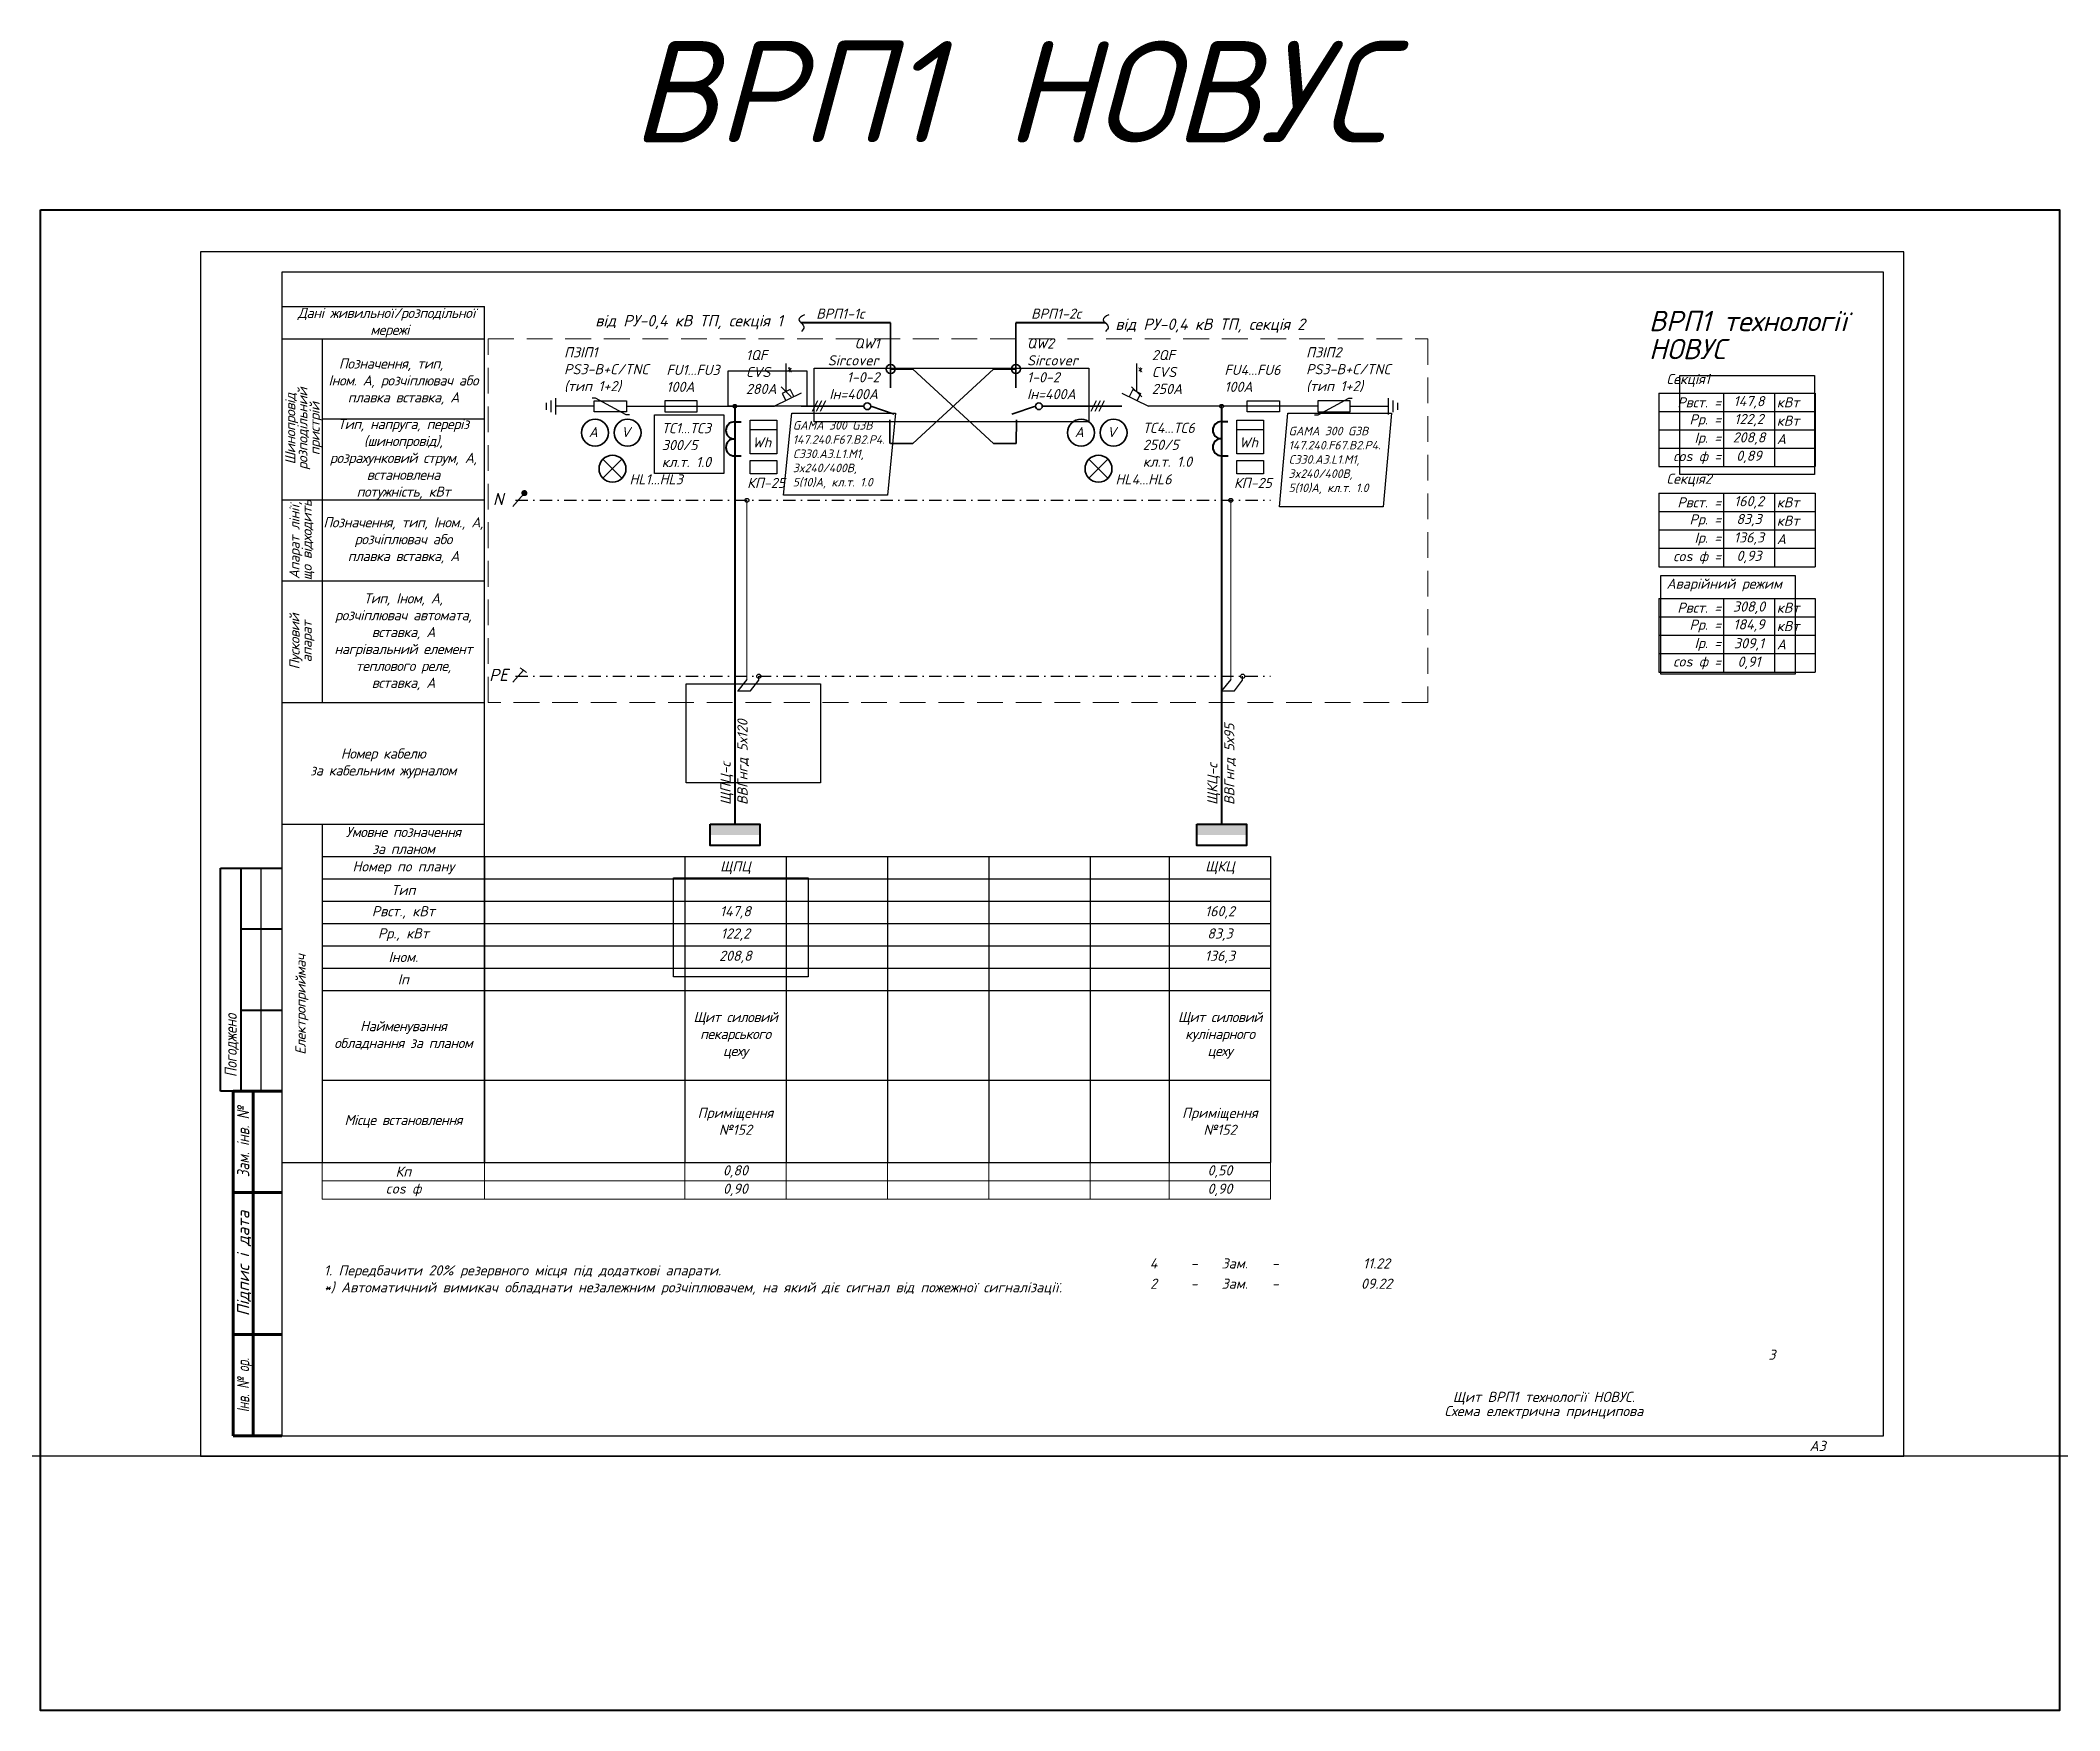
# Model space of a CAD drawing. Header units: millimetres. Extents: x -122434 to 1506205, y -201405 to 386015.
# Drawn here: x -87299 to -37504, y 148323 to 189516 of the extents above; entities that cross this region are included whole.
import ezdxf
from ezdxf.enums import TextEntityAlignment as Align

# ---------------------------------------------------------------- set-up
doc = ezdxf.new("R2010")
doc.units = ezdxf.units.MM
doc.linetypes.add('DASHDOTX2', pattern=[2, 1, -0.5, 0, -0.5])
doc.linetypes.add('DASHED', pattern=[9.525, 6.35, -3.175])
doc.layers.get('Defpoints').update_dxf_attribs({"color": 4})
for name, color, linetype in [('Cхема', 7, 'Continuous'), ('E_Зміни', 7, 'Continuous'), ('Схема', 7, 'Continuous')]:
    doc.layers.add(name, color=color, linetype=linetype)
doc.layers.add('Маркування електро ліній', color=7, linetype='Continuous', lineweight=18)
doc.layers.add('Рамка внешняя', color=4, linetype='Continuous', lineweight=30, plot=False)
doc.styles.add('GOST 2.304', font='isocpeui.ttf')
doc.styles.add('ICO', font='isocpeui.ttf')
doc.styles.get("Standard").update_dxf_attribs({"font": 'arial.ttf'})
doc.styles.add('ГОСТ 2.304', font='isocpeui.ttf')
doc.styles.add('СГЕНЕРИР_СТИЛЬ_7', font='isocpeui.ttf')
doc.dimstyles.new('М150', dxfattribs={"dimscale": 1, "dimtxt": 2.5, "dimasz": 2.5, "dimexe": 0, "dimexo": 2.5, "dimgap": 1, "dimtad": 1, "dimlfac": 150, "dimtxsty": 'Standard', "dimblk": 'OBLIQUE', "dimcen": 2.5, "dimadec": 0, "dimazin": 0, "dimtfac": 1, "dimtmove": 0, "dimatfit": 3, "dimldrblk": 'OBLIQUE', "dimfxl": 1, "dimarcsym": 0})

msp = doc.modelspace()

# ---------------------------------------------------------------- texts
at = {"color": 6, "lineweight": 40, "style": 'GOST 2.304'}
msp.add_text('ВРП1 НОВУС', height=2500, dxfattribs=at).set_placement((-72723, 186999, 0))
at = {"color": 0, "lineweight": 40}
for s, height, style, p in [('ВРП1-1с', 250, 'GOST 2.304', (-68167, 182651, 0)), ('ВРП1-2с', 250, 'GOST 2.304', (-62867, 182651, 0)), ('ВРП1 технології', 500, 'GOST 2.304', (-47631, 182344, 0)), ('від РУ-0,4 кВ ТП, секція 1', 281.25, 'ГОСТ 2.304', (-73616, 182462, 0)), ('від РУ-0,4 кВ ТП, секція 2', 281.25, 'ГОСТ 2.304', (-60790, 182375, 0)), ('НОВУС', 500, 'GOST 2.304', (-47631, 181653, 0))]:
    msp.add_text(s, height=height, dxfattribs=dict(at, style=style)).set_placement(p)
at = {"color": 0, "lineweight": 40, "style": 'GOST 2.304'}
for p in [(-68918, 181503, 0), (-60272, 181503, 0)]:
    msp.add_text('*', height=250, rotation=270, dxfattribs=at).set_placement(p)
at = {"color": 7, "lineweight": 40, "style": 'ГОСТ 2.304'}
for s, p in [('А', (-73779, 179730, 0)), ('V', (-72978, 179730, 0)), ('А', (-61794, 179730, 0)), ('V', (-60993, 179730, 0)), ('Wh', (-69741, 179476, 0)), ('Wh', (-57736, 179476, 0)), ('HL1...HL3', (-72771, 178565, 0)), ('HL4...HL6', (-60786, 178565, 0))]:
    msp.add_text(s, height=250, dxfattribs=at).set_placement(p)
at = {"color": 0, "lineweight": 9, "style": 'ICO'}
for s, p in [('N', (-76139, 178054, 0)), ('PE', (-76232, 173716, 0))]:
    msp.add_text(s, height=300, dxfattribs=at).set_placement(p)
at = {"color": 7, "linetype": 'Continuous', "char_height": 250, "style": 'ГОСТ 2.304'}
for s, insert, width, attachment_point in [('{\\T0.95;Дані живильної/розподільної\\P мережі}', (-78759, 182552, 0), 5000, 5), ('{\\C256;ПЗІП1\\PPS3-B+C/TNC\\P(тип 1+2)}', (-74385, 181394, 0), 4000, 4), ('{\\C256;1QF\\PCVS\\P280А}', (-69901, 181337, 0), 4000, 4), ('\\pxi7.2836;{\\C256;QW1\\P\\pi4.6392;Sircover\\P\\pi6.5216;1-0-2\\P\\pi4.7968;Iн=400А}', (-69044, 181416, 0), 2434.76, 4), ('{\\C256;QW2\\PSircover\\P1-0-2\\PIн=400А}', (-62969, 181416, 0), 1827.7, 4), ('{\\C256;2QF\\PCVS\\P250А}', (-59892, 181337, 0), 4000, 4), ('{\\C256;ПЗІП2\\PPS3-B+C/TNC\\P(тип 1+2)}', (-56086, 181394, 0), 4000, 4), ('{\\T0.95;Позначення, тип,     Iном. А, розчіплювач або \\Pплавка вставка, А}', (-78349, 181100, 0), 4000, 5), ('{\\C256;FU1...FU3\\P100А }', (-71861, 181180, 0), 1387.26, 4), ('{\\C256;FU4...FU6\\P100А }', (-58100, 181180, 0), 1387.26, 4), ('{\\T0.95;Тип, напруга, переріз (шинопровід), розрахунковий струм, А, встановлена \\Pпотужність, кВт}', (-78349, 179185, 0), 4000, 5), ('{\\T0.95;Позначення, тип, Iном., А, розчіплювач або \\Pплавка вставка, А}', (-78349, 177185, 0), 4000, 5), ('{\\T0.95;Тип, Iном, А,\\Pрозчіплювач автомата,\\Pвставка, А\\Pнагрівальний елемент теплового реле,\\Pвставка, А}', (-78349, 174685, 0), 4000, 5), ('{\\T0.95;Номер кабелю \\Pза кабельним журналом}', (-78849, 171685, 0), 5000, 5), ('{\\T0.95;Умовне позначення \\Pза планом}', (-78349, 169785, 0), 4000, 5)]:
    msp.add_mtext(s, dxfattribs=dict(at, insert=insert, width=width, attachment_point=attachment_point))
at = {"ltscale": 100, "attachment_point": 1}
for s, width, insert, char_height, style in [('Секція1', 4941.25, (-47199, 181289, 0), 250, 'ГОСТ 2.304'), ('ТС1...ТС3\\P300/5 \\Pкл.т. 1.0', 1652.14, (-71974, 180077, 0), 250, 'ГОСТ 2.304'), ('{\\C7;GAMA 300 G3B 147.240.F67.B2.P4.\\PC330.A3.L1.M1, 3x240/400В, 5(10)А, кл.т. 1.0}', 2227.75, (-68745, 180126), 210, 'GOST 2.304'), ('ТС4...ТС6\\P250/5 \\Pкл.т. 1.0', 1652.14, (-60112, 180084, 0), 250, 'ГОСТ 2.304'), ('{\\C7;GAMA 300 G3B 147.240.F67.B2.P4.\\PC330.A3.L1.M1, 3x240/400В, 5(10)А, кл.т. 1.0}', 2227.75, (-56519, 179986), 210, 'GOST 2.304'), ('Секція2', 4941.25, (-47199, 178830, 0), 250, 'ГОСТ 2.304'), ('КП-25', 1652.14, (-69871, 178726, 0), 250, 'ГОСТ 2.304'), ('КП-25', 1652.14, (-57866, 178726, 0), 250, 'ГОСТ 2.304'), ('Аварійний режим', 4941.25, (-47199, 176242, 0), 250, 'ГОСТ 2.304')]:
    msp.add_mtext_dynamic_manual_height_columns(s, width=width, gutter_width=1250, heights=[0], dxfattribs=dict(at, insert=insert, char_height=char_height, style=style))
at = {"color": 7, "linetype": 'Continuous', "char_height": 250, "attachment_point": 5, "rotation": 90, "line_spacing_factor": 0.72, "style": 'ГОСТ 2.304'}
for s, insert, width in [('{\\T0.95;Шинопровід\\Pрозподільний \\Pпристрій}', (-80804, 179935, 0), 3500), ('{\\T0.95;Апарат лінії, що відходить}', (-80849, 177185, 0), 2000), ('{\\T0.95;Пусковий \\Pапарат}', (-80849, 174685, 0), 3000), ('{\\T0.95;Електроприймач}', (-80849, 165735, 0), 8900)]:
    msp.add_mtext(s, dxfattribs=dict(at, insert=insert, width=width))
at = {"color": 7, "linetype": 'Continuous', "char_height": 250, "width": 4000, "attachment_point": 4, "rotation": 90, "style": 'ГОСТ 2.304'}
for s, insert in [('{\\C256;ЩПЦ-с\\P\\pxt12;ВВГнгд 5х120}', (-70174, 170660, 0)), ('{\\C256;ЩКЦ-с\\P\\pt3000;ВВГнгд 5х95}', (-58169, 170660, 0))]:
    msp.add_mtext(s, dxfattribs=dict(at, insert=insert))
at = {"lineweight": 15, "insert": (-80307, 159306, 0), "char_height": 250, "width": 19107.63, "attachment_point": 1, "style": 'ГОСТ 2.304'}
msp.add_mtext('{\\C7;1. Передбачити 20% резервного місця під додаткові апарати.\\P*) }Автоматичний вимикач обладнати незалежним розчіплювачем, на який діє сигнал від пожежної сигналізації.', dxfattribs=at)
at = {"linetype": 'Continuous', "lineweight": 25, "char_height": 250, "attachment_point": 5, "line_spacing_factor": 0.84, "style": 'GOST 2.304'}
for s, insert, width in [('{\\C7;3}', (-44599, 157102, 0), 1500), ('\\pi250;Щит ВРП1 технології НОВУС. \\PСхема електрична принципова', (-50349, 155852, 0), 7000)]:
    msp.add_mtext(s, dxfattribs=dict(at, insert=insert, width=width))
at = {"layer": 'E_Зміни', "linetype": 'Continuous', "lineweight": 25, "char_height": 250, "width": 1000, "attachment_point": 5, "line_spacing_factor": 0.84, "style": 'GOST 2.304'}
for s, insert in [('{\\C7;4}', (-59849, 159352, 0)), ('{\\C7;Зам.}', (-57849, 159352, 0)), ('{\\C7;11.22}', (-54349, 159352, 0)), ('{\\C7;2}', (-59849, 158852, 0)), ('{\\C7;-}', (-58849, 159352, 0)), ('{\\C7;Зам.}', (-57849, 158852, 0)), ('{\\C7;-}', (-56849, 159352, 0)), ('{\\C7;09.22}', (-54349, 158852, 0)), ('{\\C7;-}', (-58849, 158852, 0)), ('{\\C7;-}', (-56849, 158852, 0))]:
    msp.add_mtext(s, dxfattribs=dict(at, insert=insert))

# ---------------------------------------------------------------- blocks, each defined once
blk = doc.blocks.new('*T43')
at = {"color": 0, "lineweight": -2, "transparency": 16777216}
for p, q in [((0, 0), (8940, 0)), ((0, 0), (0, -7540)), ((4000, 0), (4000, -7540)), ((8940, 0), (8940, -7540)), ((11440, 0), (20888, 0)), ((13940, 0), (13940, -7540)), ((16440, 0), (16440, -7540)), ((18940, 0), (18940, -7540)), ((20888, 0), (20888, -7540)), ((0, -550), (23388, -550)), ((11440, -550), (11440, -7540)), ((23388, -550), (23388, -7540)), ((0, -1100), (23388, -1100)), ((0, -1650), (23388, -1650)), ((0, -2200), (23388, -2200)), ((0, -2750), (23388, -2750)), ((0, -3300), (23388, -3300)), ((0, -5515), (23388, -5515)), ((0, -7540), (23388, -7540))]:
    blk.add_line(p, q, dxfattribs=at)
at = {"color": 0, "linetype": 'ByBlock', "lineweight": -2, "transparency": 16777216}
for p, q in [((8940, 0), (11440, 0)), ((11440, 0), (11440, -550)), ((20888, 0), (23388, 0)), ((23388, 0), (23388, -550))]:
    blk.add_line(p, q, dxfattribs=at)
at = {"layer": 'Defpoints', "color": 8, "linetype": 'ByBlock', "lineweight": 0, "transparency": 16777216}
for p, q in [((0, -7540), (0, -8447)), ((4000, -7540), (4000, -8447)), ((8940, -7540), (8940, -8447)), ((11440, -7540), (11440, -8447)), ((13940, -7540), (13940, -8447)), ((16440, -7540), (16440, -8447)), ((18940, -7540), (18940, -8447)), ((20888, -7540), (20888, -8447)), ((23388, -7540), (23388, -8447)), ((0, -7994), (23388, -7994)), ((0, -8447), (23388, -8447))]:
    blk.add_line(p, q, dxfattribs=at)
at = {"color": 0, "transparency": 16777216, "char_height": 250, "attachment_point": 5, "style": 'ГОСТ 2.304'}
for s, insert, width in [('Номер по плану', (2000, -275), 3880), ('ЩПЦ', (10190, -275), 2380), ('ЩКЦ', (22138, -275), 2380), ('Тип', (2000, -825), 3880), ('Рвст., кВт', (2000, -1375), 3880), ('147,8', (10190, -1375), 2380), ('160,2', (22138, -1375), 2380), ('Рр., кВт', (2000, -1925), 3880), ('122,2', (10190, -1925), 2380), ('83,3', (22138, -1925), 2380), ('Іном.', (2000, -2475), 3880), ('208,8', (10190, -2475), 2380), ('136,3', (22138, -2475), 2380), ('Іп', (2000, -3025), 3880), ('{\\T0.95;Щит силовий пекарського цеху}', (10190, -4408), 2380), ('{\\T0.95;Щит силовий кулінарного цеху}', (22138, -4408), 2380), ('{\\T0.95;\\C7;Найменування обладнання за планом}', (2000, -4408), 3880), ('{\\T0.95;\\C7;Місце встановлення}', (2000, -6528), 3880), ('Приміщення №152', (10190, -6528), 2380), ('Приміщення №152', (22138, -6528), 2380)]:
    blk.add_mtext(s, dxfattribs=dict(at, insert=insert, width=width))
at = {"color": 7, "true_color": 0xffffff, "transparency": 16777216, "char_height": 250, "attachment_point": 5, "style": 'ГОСТ 2.304'}
for s, insert, width in [('Кп', (2000, -7767), 3880), ('0,80', (10190, -7767), 2380), ('0,50', (22138, -7767), 2380), ('cos ф', (2000, -8220), 3880), ('0,90', (10190, -8220), 2380), ('0,90', (22138, -8220), 2380)]:
    blk.add_mtext(s, dxfattribs=dict(at, insert=insert, width=width))
blk = doc.blocks.new('*T44')
at = {"color": 0, "lineweight": -2, "transparency": 16777216}
for p, q in [((0, 0), (3860, 0)), ((0, 0), (0, -1813)), ((1600, 0), (1600, -1813)), ((2850, 0), (2850, -1813)), ((3860, 0), (3860, -1813)), ((0, -453), (3860, -453)), ((0, -907), (3860, -907)), ((0, -1360), (3860, -1360)), ((0, -1813), (3860, -1813))]:
    blk.add_line(p, q, dxfattribs=at)
at = {"color": 0, "transparency": 16777216, "char_height": 250, "style": 'ГОСТ 2.304'}
for s, insert, width, attachment_point in [('Рвст. =', (1540, -227), 1480, 6), ('147,8', (2225, -227), 1130, 5), ('кВт', (2910, -227), 890, 4), ('Рр. =', (1540, -680), 1480, 6), ('Ір. =', (1540, -1133), 1480, 6), ('208,8', (2225, -967), 1130, 2), ('122,2', (2225, -513), 1130, 2), ('кВт', (2910, -680), 890, 4), ('сos ф =', (1540, -1587), 1480, 6), ('0,89', (2225, -1420), 1130, 2), ('А', (2910, -1133), 890, 4)]:
    blk.add_mtext(s, dxfattribs=dict(at, insert=insert, width=width, attachment_point=attachment_point))
blk = doc.blocks.new('*T45')
at = {"color": 0, "lineweight": -2, "transparency": 16777216}
for p, q in [((0, 0), (3860, 0)), ((0, 0), (0, -1813)), ((2850, 0), (2850, -1813)), ((3860, 0), (3860, -1813)), ((0, -453), (3860, -453)), ((0, -907), (3860, -907)), ((0, -1360), (3860, -1360)), ((1600, -1360), (1600, -1813)), ((0, -1813), (3860, -1813))]:
    blk.add_line(p, q, dxfattribs=at)
at = {"color": 0, "linetype": 'ByBlock', "lineweight": -2, "transparency": 16777216}
blk.add_line((1600, 0), (1600, -1360), dxfattribs=at)
at = {"color": 0, "transparency": 16777216, "char_height": 250, "style": 'ГОСТ 2.304'}
for s, insert, width, attachment_point in [('Рвст. =', (1540, -227), 1480, 6), ('160,2', (2225, -227), 1130, 5), ('кВт', (2910, -227), 890, 4), ('Рр. =', (1540, -680), 1480, 6), ('Ір. =', (1540, -1133), 1480, 6), ('136,3', (2225, -967), 1130, 2), ('83,3', (2225, -513), 1130, 2), ('кВт', (2910, -680), 890, 4), ('сos ф =', (1540, -1587), 1480, 6), ('0,93', (2225, -1420), 1130, 2), ('А', (2910, -1133), 890, 4)]:
    blk.add_mtext(s, dxfattribs=dict(at, insert=insert, width=width, attachment_point=attachment_point))
blk = doc.blocks.new('*T46')
at = {"color": 0, "lineweight": -2, "transparency": 16777216}
for p, q in [((0, 0), (3860, 0)), ((0, 0), (0, -1813)), ((2850, 0), (2850, -1813)), ((3860, 0), (3860, -1813)), ((0, -453), (3860, -453)), ((0, -907), (3860, -907)), ((1600, -907), (1600, -1813)), ((0, -1360), (3860, -1360)), ((0, -1813), (3860, -1813))]:
    blk.add_line(p, q, dxfattribs=at)
at = {"color": 0, "linetype": 'ByBlock', "lineweight": -2, "transparency": 16777216}
blk.add_line((1600, 0), (1600, -907), dxfattribs=at)
at = {"color": 0, "transparency": 16777216, "char_height": 250, "style": 'ГОСТ 2.304'}
for s, insert, width, attachment_point in [('Рвст. =', (1540, -227), 1480, 6), ('308,0', (2225, -227), 1130, 5), ('кВт', (2910, -227), 890, 4), ('Рр. =', (1540, -680), 1480, 6), ('Ір. =', (1540, -1133), 1480, 6), ('309,1', (2225, -1133), 1130, 5), ('184,9', (2225, -513), 1130, 2), ('кВт', (2910, -680), 890, 4), ('сos ф =', (1540, -1587), 1480, 6), ('0,91', (2225, -1587), 1130, 5), ('А', (2910, -1133), 890, 4)]:
    blk.add_mtext(s, dxfattribs=dict(at, insert=insert, width=width, attachment_point=attachment_point))
blk = doc.blocks.new('*U42')
at = {"lineweight": 40}
for p, q in [((4.94, 90), (4.94, 145)), ((4.94, 145), (19.94, 145)), ((9.94, 145), (9.94, 90)), ((9.94, 130), (19.94, 130)), ((9.94, 110), (19.94, 110)), ((19.94, 90), (4.94, 90))]:
    blk.add_line(p, q, dxfattribs=at)
at = {"lineweight": 25}
blk.add_line((14.94, 90), (14.94, 145), dxfattribs=at)
at = {"linetype": 'Continuous', "lineweight": 60}
for p, q in [((8, 5), (8, 90)), ((8, 90), (20, 90)), ((13, 5), (13, 90)), ((8, 65), (20, 65)), ((8, 30), (20, 30)), ((20, 5), (8, 5))]:
    blk.add_line(p, q, dxfattribs=at)
at = {"lineweight": 30, "ltscale": 100}
blk.add_lwpolyline([(20, 5), (415, 5), (415, 292), (20, 292)], close=True, dxfattribs=at)
at = {"layer": 'Рамка внешняя', "ltscale": 100}
blk.add_lwpolyline([(0, 0), (420, 0), (420, 297), (0, 297)], close=True, dxfattribs=at)
at = {"linetype": 'Continuous', "lineweight": 25, "style": 'СГЕНЕРИР_СТИЛЬ_7'}
for s, width, p in [('Погоджено', 0.8, (7.44, 101.27)), ('Зам. інв. №', 0.8, (10.5, 77.5)), ('Інв. № ор.', 0.7, (10.5, 17.5))]:
    blk.add_text(s, height=3, rotation=90, dxfattribs=dict(at, width=width)).set_placement(p, align=Align.MIDDLE_CENTER)
blk.add_text('Підпис і дата', height=3, rotation=90, dxfattribs=at).set_placement((10.5, 47.5), align=Align.MIDDLE_CENTER)
at = {"layer": 'Схема', "linetype": 'Continuous', "style": 'ГОСТ 2.304'}
blk.add_text('А3', height=2.5, dxfattribs=at).set_placement((396.77, 1.24))
blk = doc.blocks.new('_Oblique')
at = {"color": 0, "linetype": 'ByBlock', "lineweight": -2}
blk.add_line((-0.5, -0.5), (0.5, 0.5), dxfattribs=at)

# ---------------------------------------------------------------- hatches: boundary and pattern name
at = {"lineweight": 40}
h = msp.add_hatch(color=256, dxfattribs=at)
h.dxf.hatch_style = 1
h.paths.add_polyline_path([(-70786, 170185), (-70786, 169922), (-69561, 169922), (-69561, 170185)])
h = msp.add_hatch(color=256, dxfattribs=at)
h.dxf.hatch_style = 1
h.paths.add_polyline_path([(-58781, 170185), (-58781, 169922), (-57556, 169922), (-57556, 170185)])

# ---------------------------------------------------------------- linework, layer by layer
at = {"color": 7, "ltscale": 300}
for p, q in [((-81349, 182952, 0), (-81349, 161842, 0)), ((-81349, 182952, 0), (-76349, 182952, 0)), ((-76349, 161842, 0), (-76349, 182952, 0)), ((-81349, 182152, 0), (-76349, 182152, 0)), ((-80349, 182152, 0), (-80349, 178185, 0)), ((-80349, 180185, 0), (-76349, 180185, 0)), ((-81349, 178185, 0), (-76349, 178185, 0)), ((-80349, 178185, 0), (-80349, 176185, 0)), ((-81349, 176185, 0), (-76349, 176185, 0)), ((-80349, 176185, 0), (-80349, 173185, 0)), ((-81349, 173185, 0), (-76349, 173185, 0)), ((-81349, 170185, 0), (-76349, 170185, 0)), ((-80349, 170185, 0), (-80349, 161842, 0)), ((-81349, 161842, 0), (-76349, 161842, 0))]:
    msp.add_line(p, q, dxfattribs=at)
at = {"lineweight": 40, "ltscale": 300}
for p, q in [((-66339, 182552, 0), (-68543, 182552, 0)), ((-61039, 182552, 0), (-63243, 182552, 0)), ((-70174, 180445, 0), (-70174, 170185, 0)), ((-58169, 180445, 0), (-58169, 170185, 0)), ((-70786, 170185, 0), (-69561, 170185, 0)), ((-58781, 170185, 0), (-57556, 170185, 0))]:
    msp.add_line(p, q, dxfattribs=at)
at = {"color": 0, "lineweight": 30, "ltscale": 300}
for p, q in [((-68542, 180819, 0), (-69196, 180492, 0)), ((-68812, 180906, 0), (-69006, 180809, 0)), ((-69006, 180809, 0), (-68917, 180631, 0)), ((-68812, 180906, 0), (-68723, 180728, 0)), ((-60630, 180819, 0), (-59976, 180492, 0)), ((-60360, 180906, 0), (-60449, 180728, 0)), ((-60360, 180906, 0), (-60166, 180809, 0)), ((-60166, 180809, 0), (-60255, 180631, 0)), ((-70174, 178219, 0), (-70174, 180492, 0)), ((-58169, 178219, 0), (-58169, 180492, 0))]:
    msp.add_line(p, q, dxfattribs=at)
at = {"color": 7, "lineweight": 30, "ltscale": 300}
for p, q in [((-73646, 180492, 0), (-74589, 180492, 0)), ((-73607, 180693, 0), (-73696, 180693, 0)), ((-72857, 180279, 0), (-73607, 180693, 0)), ((-72768, 180279, 0), (-72857, 180279, 0)), ((-72846, 180492, 0), (-69196, 180492, 0)), ((-55797, 180492, 0), (-59970, 180492, 0)), ((-55876, 180279, 0), (-55786, 180279, 0)), ((-55786, 180279, 0), (-55036, 180693, 0)), ((-55036, 180693, 0), (-54947, 180693, 0)), ((-54997, 180492, 0), (-54054, 180492, 0)), ((-69799, 179923, 0), (-69139, 179923, 0)), ((-57794, 179923, 0), (-57135, 179923, 0))]:
    msp.add_line(p, q, dxfattribs=at)
at = {"color": 0, "ltscale": 300}
for p, q in [((-68134, 180623, 0), (-68265, 180361, 0)), ((-68036, 180623, 0), (-68167, 180361, 0)), ((-67938, 180623, 0), (-68069, 180361, 0)), ((-61262, 180623, 0), (-61393, 180361, 0)), ((-61164, 180623, 0), (-61295, 180361, 0)), ((-61066, 180623, 0), (-61197, 180361, 0)), ((-69582, 173734, 0), (-69582, 173834, 0)), ((-57652, 173734, 0), (-57652, 173834, 0)), ((-70108, 173474, 0), (-69784, 173474, 0)), ((-69875, 173754, 0), (-70099, 173474, 0)), ((-69784, 173474, 0), (-69582, 173734, 0)), ((-58178, 173474, 0), (-57854, 173474, 0)), ((-57945, 173754, 0), (-58169, 173474, 0)), ((-57854, 173474, 0), (-57652, 173734, 0))]:
    msp.add_line(p, q, dxfattribs=at)
at = {"color": 7, "lineweight": 40, "ltscale": 300}
for p, q in [((-70184, 180108, 0), (-70020, 180108, 0)), ((-58179, 180113, 0), (-58015, 180113, 0)), ((-70184, 179268, 0), (-70014, 179268, 0)), ((-58179, 179272, 0), (-58009, 179272, 0))]:
    msp.add_line(p, q, dxfattribs=at)
at = {"color": 0, "linetype": 'DASHDOTX2', "ltscale": 300}
for p, q in [((-75580, 178173, 0), (-56961, 178173, 0)), ((-75580, 173834, 0), (-56961, 173834, 0))]:
    msp.add_line(p, q, dxfattribs=at)
at = {"color": 0, "lineweight": 9, "ltscale": 300}
for p, q in [((-69875, 176747, 0), (-69875, 178173, 0)), ((-57945, 176747, 0), (-57945, 178173, 0)), ((-69875, 173754, 0), (-69875, 176747, 0)), ((-57945, 173754, 0), (-57945, 176747, 0))]:
    msp.add_line(p, q, dxfattribs=at)
msp.add_xline((1302, 154602), (-1, 0))
at = {"color": 6, "lineweight": 40}
msp.add_lwpolyline([(-87299, 185336), (-37504, 185336), (-37504, 148323), (-87299, 148323)], close=True, dxfattribs=at)
at = {"linetype": 'DASHED', "lineweight": 18, "ltscale": 100, "elevation": 0}
msp.add_lwpolyline([(-76259, 182152), (-53087, 182152), (-53087, 173185), (-76259, 173185)], close=True, dxfattribs=at)
at = {"color": 7, "lineweight": 30, "ltscale": 100, "elevation": 0}
for points in [[(-74816, 180403), (-74816, 180580)], [(-74703, 180346), (-74703, 180638)], [(-74589, 180288), (-74589, 180695)], [(-54054, 180288), (-54054, 180695)], [(-53940, 180346), (-53940, 180638)], [(-53827, 180403), (-53827, 180580)]]:
    msp.add_lwpolyline(points, dxfattribs=at)
for points in [[(-73646, 180355), (-73646, 180629), (-72846, 180629), (-72846, 180355)], [(-71103, 180355), (-71103, 180629), (-71903, 180629), (-71903, 180355)], [(-57540, 180355), (-57540, 180629), (-56741, 180629), (-56741, 180355)], [(-54997, 180355), (-54997, 180629), (-55797, 180629), (-55797, 180355)], [(-69799, 180151), (-69139, 180151), (-69139, 179318), (-69799, 179318)], [(-57794, 180151), (-57135, 180151), (-57135, 179318), (-57794, 179318)], [(-69799, 179151), (-69139, 179151), (-69139, 178825), (-69799, 178825)], [(-57794, 179151), (-57135, 179151), (-57135, 178825), (-57794, 178825)]]:
    msp.add_lwpolyline(points, close=True, dxfattribs=at)
at = {"lineweight": 20, "ltscale": 100, "elevation": 0}
for points in [[(-75389, 178323), (-75646, 178023)], [(-75389, 173985), (-75646, 173685)], [(-75393, 173988), (-75312, 173924), (-75467, 174045)]]:
    msp.add_lwpolyline(points, dxfattribs=at)
at = {"lineweight": 9, "ltscale": 100, "const_width": 75, "elevation": 0}
msp.add_lwpolyline([(-75401, 178351, 1), (-75326, 178351, 1)], format="xyb", close=True, dxfattribs=at)
at = {"color": 7, "lineweight": 40, "ltscale": 100, "elevation": 0}
for points in [[(-70786, 170185), (-69561, 170185), (-69561, 169659), (-70786, 169659)], [(-58781, 170185), (-57556, 170185), (-57556, 169659), (-58781, 169659)]]:
    msp.add_lwpolyline(points, close=True, dxfattribs=at)
at = {"color": 0, "lineweight": 30}
for centre in [(-70174, 180492, 0), (-58169, 180492, 0)]:
    msp.add_circle(centre, 46.3, dxfattribs=at)
at = {"color": 0}
for centre, radius in [((-69875, 178173, 0), 46.3), ((-57945, 178173, 0), 46.3), ((-69582, 173834, 0), 51.8), ((-57652, 173834, 0), 51.8)]:
    msp.add_circle(centre, radius, dxfattribs=at)
at = {"color": 7, "lineweight": 40}
for centre in [(-70184, 179897, 0), (-58179, 179902, 0), (-70184, 179478, 0), (-58179, 179483, 0)]:
    msp.add_arc(centre, 211, 90, 270, dxfattribs=at)
at = {"color": 7}
for points in [[(-68453, 182750, 0), (-68596, 182627, 0), (-68469, 182447, 0), (-68533, 182340, 0)], [(-60950, 182750, 0), (-61093, 182627, 0), (-60966, 182447, 0), (-61029, 182340, 0)]]:
    msp.add_spline(points, degree=3, dxfattribs=at)
at = {"layer": 'Cхема', "lineweight": 35}
for p, q in [((-66339, 182552, 0), (-66339, 180944, 0)), ((-63243, 182552, 0), (-63243, 180944, 0)), ((-66343, 181410, 0), (-65787, 181410, 0)), ((-65787, 181410, 0), (-63795, 179573, 0)), ((-63795, 181410, 0), (-65787, 179573, 0)), ((-63243, 181410, 0), (-63795, 181410, 0)), ((-66991, 180492, 0), (-68542, 180492, 0)), ((-66241, 180300, 0), (-66824, 180492, 0)), ((-63341, 180300, 0), (-62758, 180492, 0)), ((-62591, 180492, 0), (-60630, 180492, 0)), ((-66352, 180158, 0), (-66352, 179573, 0)), ((-63230, 180158, 0), (-63239, 179573, 0)), ((-66339, 179573, 0), (-65787, 179573, 0)), ((-63239, 179573, 0), (-63795, 179573, 0)), ((-72957, 178716, 0), (-73426, 179184, 0)), ((-73426, 178716, 0), (-72957, 179184, 0)), ((-60972, 178716, 0), (-61441, 179184, 0)), ((-61441, 178716, 0), (-60972, 179184, 0))]:
    msp.add_line(p, q, dxfattribs=at)
for centre, radius in [((-66330, 181410, 0), 111), ((-66330, 181410, 0), 111), ((-63243, 181410, 0), 111), ((-63243, 181410, 0), 111), ((-66907, 180492, 0), 83.3), ((-62675, 180492, 0), 83.3), ((-73621, 179840, 0), 332), ((-72819, 179840, 0), 332), ((-61636, 179840, 0), 332), ((-60834, 179840, 0), 332), ((-73191, 178950, 0), 332), ((-61206, 178950, 0), 332)]:
    msp.add_circle(centre, radius, dxfattribs=at)
at = {"layer": 'Defpoints'}
for points in [[(-70336, 181370), (-68395, 181370), (-68395, 180492), (-70336, 180492)], [(-68219, 181429), (-61441, 181429), (-61441, 180108), (-68219, 180108)], [(-46866, 181248), (-43551, 181248), (-43551, 178808), (-46866, 178808)], [(-72152, 180282), (-70447, 180282), (-70447, 178834), (-72152, 178834)], [(-47342, 176321), (-44027, 176321), (-44027, 173881), (-47342, 173881)], [(-71375, 173646), (-68060, 173646), (-68060, 171206), (-71375, 171206)]]:
    msp.add_lwpolyline(points, close=True, dxfattribs=at)
at = {"layer": 'Defpoints', "elevation": 0}
msp.add_lwpolyline([(-71683, 168859), (-68368, 168859), (-68368, 166419), (-71683, 166419)], close=True, dxfattribs=at)
at = {"layer": 'E_Зміни', "color": 1}
for points in [[(-68766, 180321), (-66209, 180321), (-66413, 178302), (-68970, 178302)], [(-56540, 180321), (-53983, 180321), (-54186, 178010), (-56743, 178010)]]:
    msp.add_lwpolyline(points, close=True, dxfattribs=at)

# ---------------------------------------------------------------- block references
at = {"xscale": 100, "yscale": 100, "zscale": 100}
msp.add_blockref('*U42', (-83349, 154602, 0), dxfattribs=at)
for name, p in [('*T44', (-47389, 180816)), ('*T45', (-47389, 178349)), ('*T46', (-47389, 175751)), ('*T43', (-80349, 169385, 0))]:
    msp.add_blockref(name, p)

msp.set_redraw_order([(e.dxf.handle, doc.entitydb.next_handle()) for e in msp.query("TEXT MTEXT ATTDEF DIMENSION ARC_DIMENSION")])  # texts and dimensions are drawn at this point

# ---------------------------------------------------------------- leaders
at = {"layer": 'Маркування електро ліній'}
for points in [[(-68909, 180849, 0), (-68909, 181546, 0)], [(-60263, 180849, 0), (-60263, 181546, 0)]]:
    msp.add_leader(points, dimstyle='М150', override={"dimasz": 250, "dimtad": 0}, dxfattribs=at)

doc.saveas('drawing.dxf')
